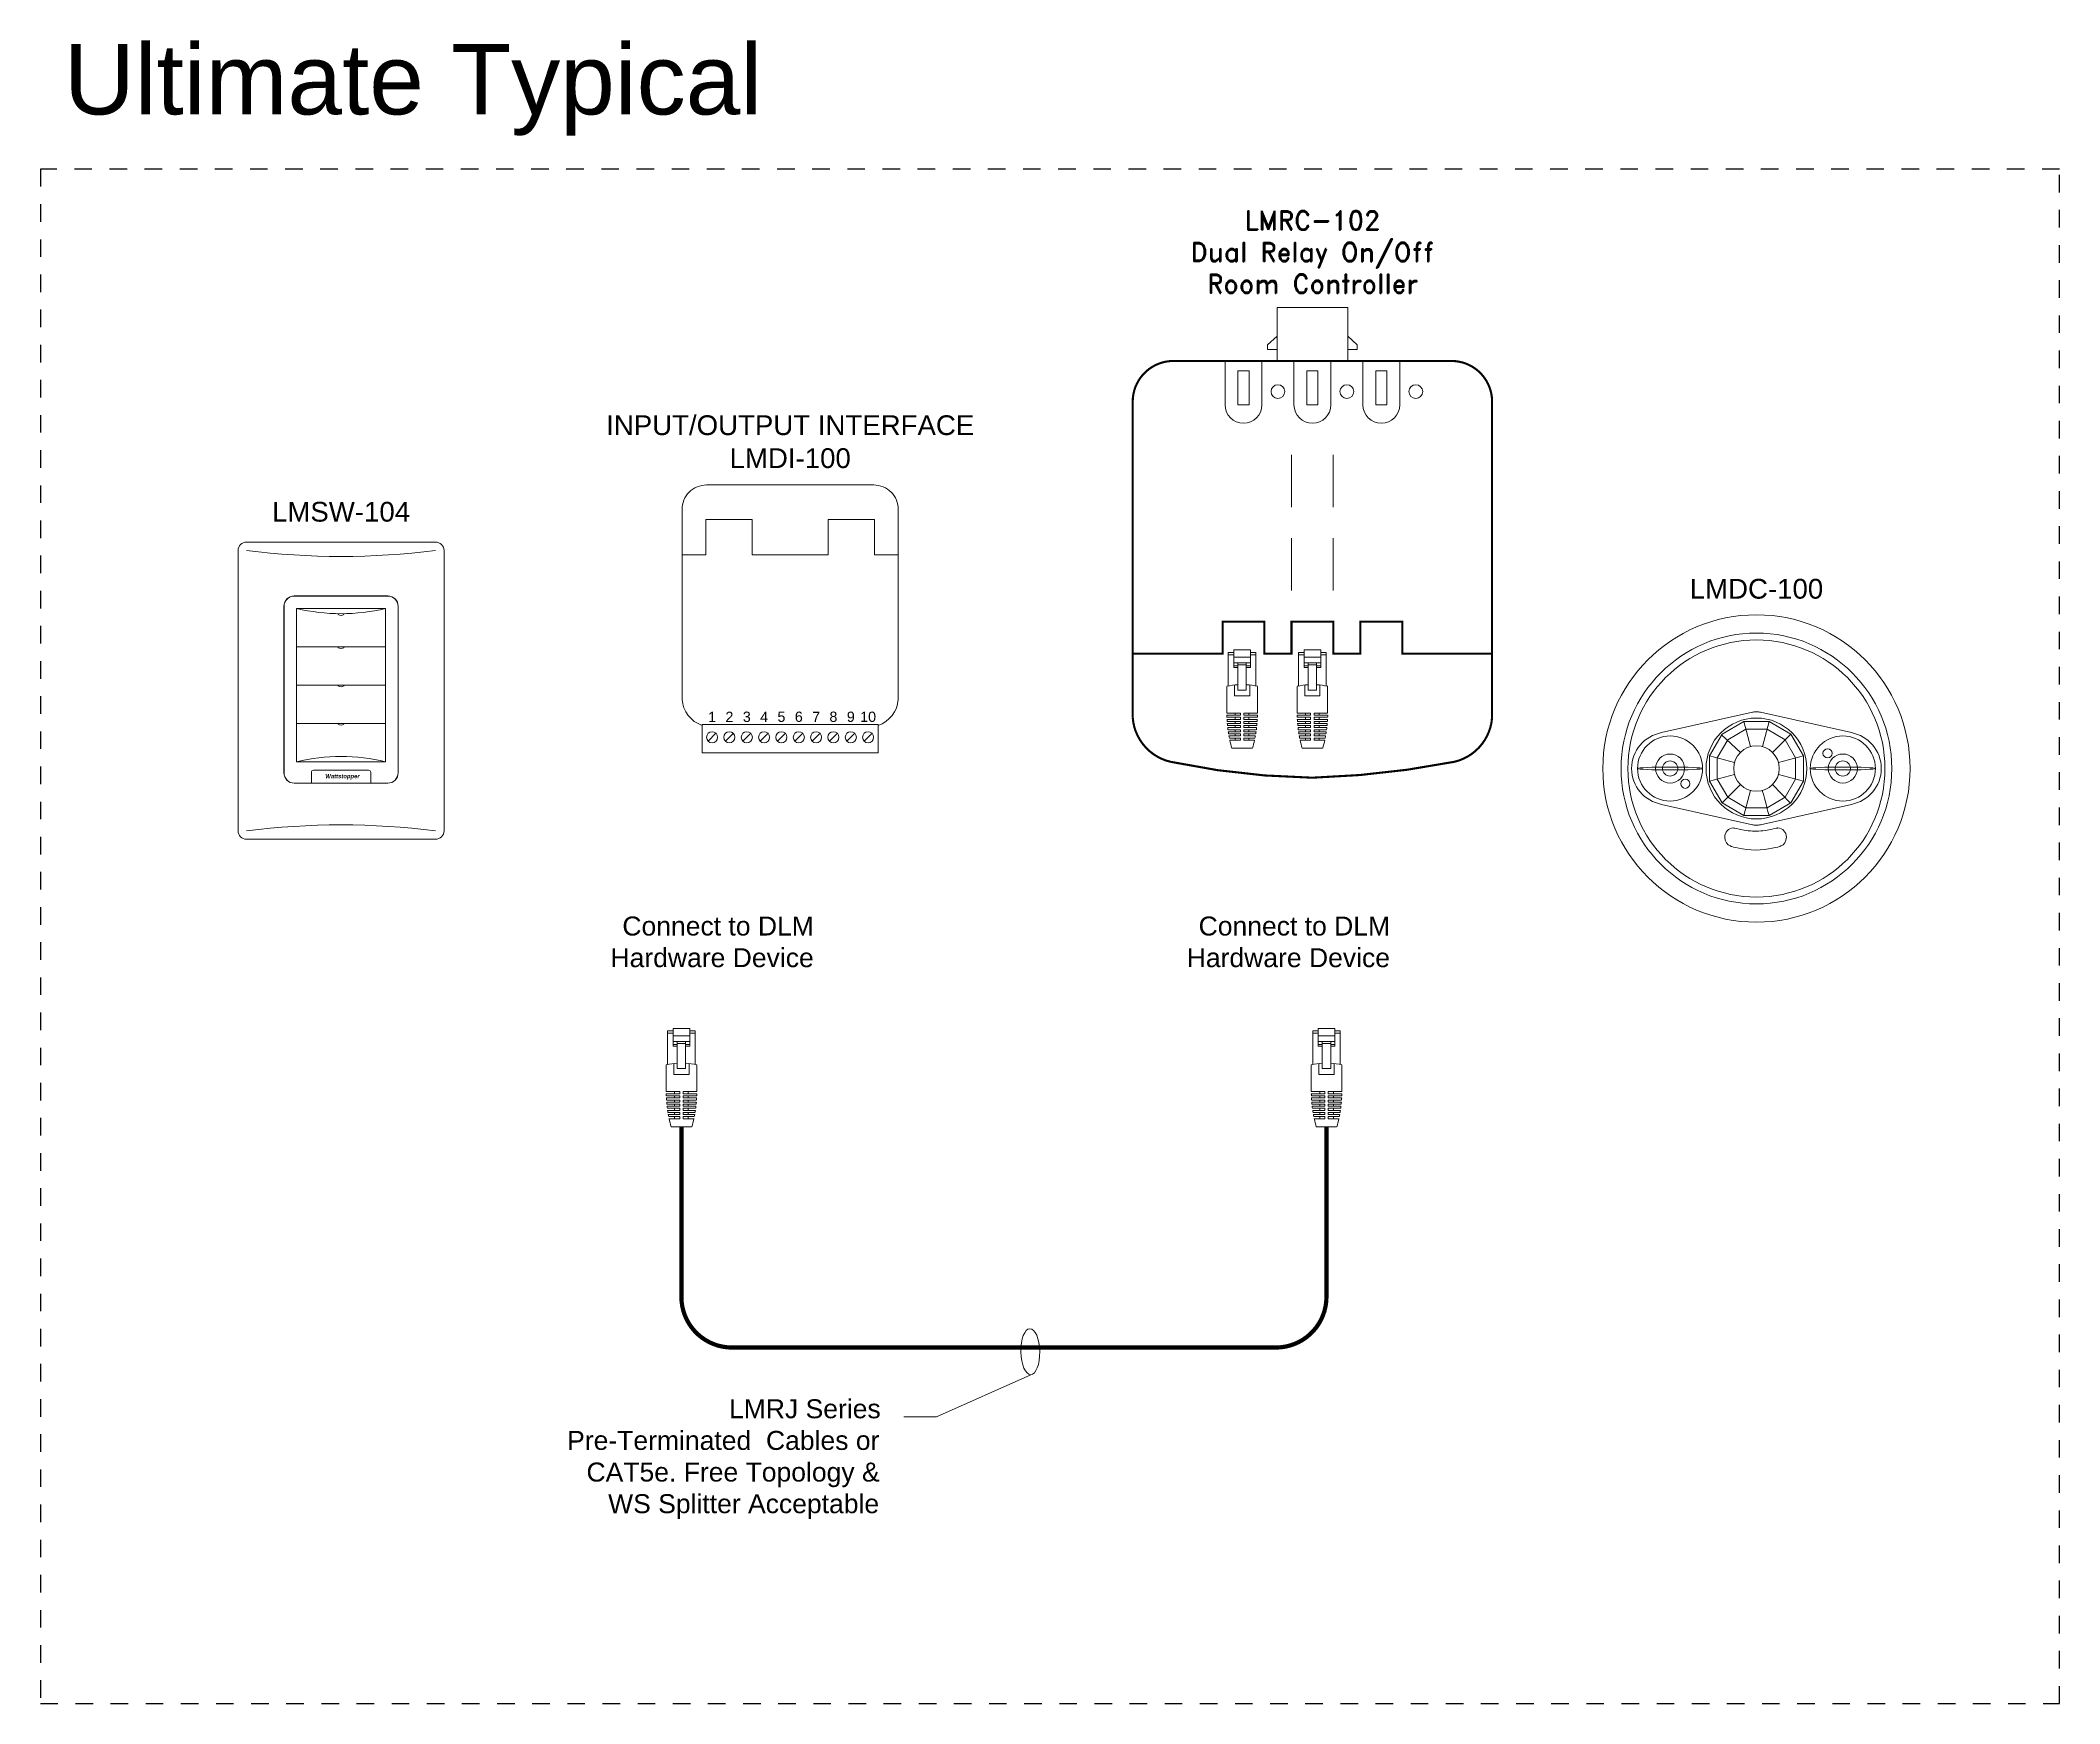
# Model space of a CAD drawing. Header units: inches. Extents: x -60 to 2005, y -577 to 104.
# Drawn here: x 867.49 to 896.22, y -231.41 to -207.75 of the extents above; entities that cross this region are included whole.
import ezdxf

# ---------------------------------------------------------------- set-up
doc = ezdxf.new("R2010")
doc.units = ezdxf.units.IN
doc.header["$MEASUREMENT"] = 0
doc.linetypes.add('Demo', pattern=[0.5, 0.25, -0.25])
doc.layers.get('0').update_dxf_attribs({"lineweight": 5})
doc.layers.add('PS Borders', color=40, linetype='Demo', lineweight=5, plot=False)
doc.layers.add('WS', color=3, linetype='Continuous', lineweight=5)
doc.layers.add('WS_DETAIL', color=7, linetype='Continuous', lineweight=5)
doc.styles.add('ARIAL', font='arial.ttf')
doc.styles.add('ROMAND', font='romand.shx')
doc.styles.add('ROMANS', font='ROMANS.shx', dxfattribs={"height": 0.0625})

msp = doc.modelspace()

# ---------------------------------------------------------------- texts
at = {"lineweight": -3, "insert": (867.824, -207.799), "char_height": 1, "attachment_point": 1, "style": 'ARIAL'}
msp.add_mtext_dynamic_manual_height_columns('Ultimate Typical', width=25.92219, gutter_width=1, heights=[0], dxfattribs=at)
at = {"insert": (885.59, -210.172), "char_height": 0.26989, "width": 5.65768, "attachment_point": 2, "style": 'ROMAND'}
msp.add_mtext('LMRC-102 \\PDual Relay On/Off \\PRoom Controller', dxfattribs=at)
at = {"linetype": 'Continuous', "char_height": 0.27, "attachment_point": 4, "style": 'ARIAL'}
for s, insert, width in [('\\pi0.20179;Connect to DLM \\P\\pi0.032905;Hardware Device', (875.569, -220.572), 2.87988), ('\\pi0.20179;Connect to DLM \\P\\pi0.032905;Hardware Device', (883.769, -220.572), 2.87988), ('\\pi2.5495;LMRJ Series \\P\\pi0.24607;Pre-Terminated  Cables or \\P\\pi0.52178;CAT5e. Free Topology & \\P\\pi0.82916;WS Splitter Acceptable', (874.739, -227.929), 4.66626)]:
    msp.add_mtext(s, dxfattribs=dict(at, insert=insert, width=width))

# ---------------------------------------------------------------- blocks, each defined once
blk = doc.blocks.new('A$C756910A1')
at = {"layer": 'WS_DETAIL'}
for p, q in [((0.15, 6.6), (0.15, 10.17)), ((0.15, 10.17), (0.73, 10.17)), ((0.73, 9.92), (0.15, 9.92)), ((0.73, 10.43), (0.73, 8.56)), ((0.73, 10.43), (2.51, 10.43)), ((2.51, 9.66), (0.73, 9.66)), ((2.51, 9.06), (0.73, 9.06)), ((0.73, 8.74), (1.17, 8.74)), ((1.17, 6.17), (1.17, 9.06)), ((1.17, 8.85), (2.06, 8.85)), ((2.06, 6.17), (2.06, 9.06)), ((2.06, 8.74), (2.51, 8.74)), ((2.51, 10.43), (2.51, 8.56)), ((3.08, 10.17), (2.51, 10.17)), ((3.08, 9.92), (2.51, 9.92)), ((3.08, 6.6), (3.08, 10.17)), ((0, 6.56), (0, 3.73)), ((0.73, 8.56), (1.17, 8.56)), ((0.81, 6.7), (0.81, 5.55)), ((2.51, 8.56), (2.06, 8.56)), ((2.42, 6.7), (2.42, 5.55)), ((3.23, 6.56), (3.23, 3.73)), ((0.81, 5.55), (2.42, 5.55)), ((1.17, 6.17), (2.06, 6.17)), ((0, 3.73), (1.43, 3.73)), ((0, 3.51), (1.43, 3.51)), ((0.01, 3.29), (1.43, 3.29)), ((0.02, 3.06), (1.43, 3.06)), ((0.03, 2.84), (1.43, 2.84)), ((0.05, 2.62), (1.43, 2.62)), ((0.07, 2.4), (1.43, 2.4)), ((0.09, 2.18), (1.43, 2.18)), ((0.89, 3.73), (0.89, 3.51)), ((0.89, 3.29), (0.89, 3.06)), ((0.89, 2.84), (0.89, 2.62)), ((0.89, 2.4), (0.89, 2.18)), ((1.43, 3.51), (1.43, 3.73)), ((1.43, 3.06), (1.43, 3.29)), ((1.43, 2.62), (1.43, 2.84)), ((1.43, 2.18), (1.43, 2.4)), ((1.8, 3.73), (3.23, 3.73)), ((1.8, 3.51), (1.8, 3.73)), ((1.8, 3.51), (3.23, 3.51)), ((1.8, 3.29), (3.23, 3.29)), ((1.8, 3.06), (1.8, 3.29)), ((1.8, 3.06), (3.22, 3.06)), ((1.8, 2.84), (3.2, 2.84)), ((1.8, 2.62), (1.8, 2.84)), ((1.8, 2.62), (3.19, 2.62)), ((1.8, 2.4), (3.17, 2.4)), ((1.8, 2.18), (1.8, 2.4)), ((1.8, 2.18), (3.14, 2.18)), ((2.34, 3.73), (2.34, 3.51)), ((2.34, 3.29), (2.34, 3.06)), ((2.34, 2.84), (2.34, 2.62)), ((2.34, 2.4), (2.34, 2.18)), ((0.12, 1.96), (1.43, 1.96)), ((0.15, 1.74), (1.43, 1.74)), ((0.18, 1.52), (1.43, 1.52)), ((0.22, 1.3), (1.43, 1.3)), ((0.26, 1.08), (1.43, 1.08)), ((0.31, 0.86), (1.43, 0.86)), ((0.89, 1.96), (0.89, 1.74)), ((0.89, 1.52), (0.89, 1.3)), ((0.89, 1.08), (0.89, 0.86)), ((1.43, 1.74), (1.43, 1.96)), ((1.43, 1.3), (1.43, 1.52)), ((1.43, 0.86), (1.43, 1.08)), ((1.8, 1.96), (3.12, 1.96)), ((1.8, 1.74), (1.8, 1.96)), ((1.8, 1.74), (3.09, 1.74)), ((1.8, 1.52), (3.05, 1.52)), ((1.8, 1.3), (1.8, 1.52)), ((1.8, 1.3), (3.01, 1.3)), ((1.8, 1.08), (2.97, 1.08)), ((1.8, 0.86), (1.8, 1.08)), ((1.8, 0.86), (2.92, 0.86)), ((2.34, 1.96), (2.34, 1.74)), ((2.34, 1.52), (2.34, 1.3)), ((2.34, 1.08), (2.34, 0.86)), ((2.69, 0), (0.52, 0))]:
    blk.add_line(p, q, dxfattribs=at)
for centre, radius, start, end in [((1.62, -0.58), 7.33, 93.502, 102.7411), ((1.62, -0.58), 7.33, 77.2589, 86.498), ((13.49, 3.73), 13.49, 180.937, 181.8742), ((13.49, 3.73), 13.49, 182.8119, 183.7504), ((13.49, 3.73), 13.49, 184.6899, 185.6307), ((13.49, 3.73), 13.49, 186.573, 187.5171), ((-10.25, 3.73), 13.49, 352.4829, 353.427), ((-10.25, 3.73), 13.49, 354.3693, 355.3101), ((-10.25, 3.73), 13.49, 356.2496, 357.1881), ((-10.25, 3.73), 13.49, 358.1258, 359.063), ((13.49, 3.73), 13.49, 188.4632, 189.4117), ((13.49, 3.73), 13.49, 190.3627, 191.3167), ((13.49, 3.73), 13.49, 192.2739, 196.0379), ((-10.25, 3.73), 13.49, 343.9621, 347.7261), ((-10.25, 3.73), 13.49, 348.6833, 349.6373), ((-10.25, 3.73), 13.49, 350.5883, 351.5368)]:
    blk.add_arc(centre, radius, start, end, dxfattribs=at)
blk = doc.blocks.new('RJ45')
at = {"layer": 'WS_DETAIL', "xscale": 1.117448685388325, "yscale": 1.117448685388325, "zscale": 1.117448685388325}
blk.add_blockref('A$C756910A1', (59.47, 150.68), dxfattribs=at)
blk = doc.blocks.new('WallPlate1Gang')
for p, q in [((-11.72, 0.96), (-11.72, 32.87)), ((-10.76, 33.83), (10.76, 33.83)), ((11.72, 32.87), (11.72, 0.96)), ((-5.31, 27.69), (5.31, 27.69)), ((-6.49, 26.51), (-6.49, 7.57)), ((6.49, 26.51), (6.49, 7.57)), ((5.31, 6.39), (-5.31, 6.39)), ((-10.76, 0), (10.76, 0))]:
    blk.add_line(p, q)
for centre, radius, start, end in [((-10.76, 32.87), 0.96, 90, 180), ((0, 117.5), 85.31, 262.7571, 277.2429), ((10.76, 32.87), 0.96, 0, 90), ((-5.31, 26.51), 1.18, 90, 180), ((5.31, 26.51), 1.18, 0, 90), ((-5.31, 7.57), 1.18, 180, 270), ((5.31, 7.57), 1.18, 270, 0), ((-10.76, 0.96), 0.96, 180, 270), ((0, -83.67), 85.31, 82.7571, 97.2429), ((10.76, 0.96), 0.96, 270, 0)]:
    blk.add_arc(centre, radius, start, end)
blk = doc.blocks.new('*U137')
blk.add_blockref('WallPlate1Gang', (0, -0.01))
blk = doc.blocks.new('LMDI-100')
for p, q in [((-9.33, -21.22), (-8.44, -20.32)), ((-7.35, -21.22), (-6.46, -20.32)), ((-5.38, -21.22), (-4.49, -20.32)), ((-3.41, -21.22), (-2.51, -20.32)), ((-1.43, -21.22), (-0.54, -20.32)), ((0.54, -21.22), (1.43, -20.32)), ((2.51, -21.22), (3.41, -20.32)), ((4.49, -21.22), (5.38, -20.32)), ((6.46, -21.22), (7.36, -20.32)), ((8.44, -21.22), (9.33, -20.32))]:
    blk.add_line(p, q)
for points in [[(0.01, 7.94), (-9.52, 7.94, 0.414214), (-12.3, 5.15), (-12.3, -16.47, 0.302646), (-10.02, -19.42, 0.302646)], [(0.01, 7.94), (9.53, 7.94, -0.414214), (12.31, 5.15), (12.31, -16.47, -0.303521), (10.02, -19.42, -0.303521)]]:
    blk.add_lwpolyline(points, format="xyb")
blk.add_lwpolyline([(-12.3, 0), (-9.59, 0), (-9.59, 4.03), (-4.33, 4.03), (-4.33, 0), (4.33, 0), (4.33, 4.03), (9.59, 4.03), (9.59, 0), (12.31, 0)])
blk.add_lwpolyline([(-10.02, -19.33), (10.02, -19.33), (10.02, -22.53), (-10.02, -22.53)], close=True)
for centre in [(-8.88, -20.77), (-6.91, -20.77), (-4.93, -20.77), (-2.96, -20.77), (-0.99, -20.77), (0.99, -20.77), (2.96, -20.77), (4.93, -20.77), (6.91, -20.77), (8.88, -20.77)]:
    blk.add_circle(centre, 0.631)
for s, insert, char_height, width, attachment_point, style in [('{\\fArial|b0|i0|c0|p34;INPUT/OUTPUT INTERFACE \\PLMDI-100}', (0.01, 15.87), 2.25, 44.6004, 2, 'ROMANS'), ('1', (-8.88, -19.04), 1.17, 38.6074, 8, 'ARIAL'), ('2', (-6.91, -19.04), 1.17, 38.6074, 8, 'ARIAL'), ('3', (-4.93, -19.04), 1.17, 38.6074, 8, 'ARIAL'), ('4', (-2.96, -19.04), 1.17, 38.6074, 8, 'ARIAL'), ('5', (-0.99, -19.04), 1.17, 38.6074, 8, 'ARIAL'), ('6', (0.99, -19.04), 1.17, 38.6074, 8, 'ARIAL'), ('7', (2.96, -19.04), 1.17, 38.6074, 8, 'ARIAL'), ('8', (4.93, -19.04), 1.17, 38.6074, 8, 'ARIAL'), ('9', (6.91, -19.04), 1.17, 38.6074, 8, 'ARIAL'), ('10', (8.88, -19.04), 1.168, 38.6074, 8, 'ARIAL')]:
    blk.add_mtext(s, dxfattribs=dict(insert=insert, char_height=char_height, width=width, attachment_point=attachment_point, style=style))
blk = doc.blocks.new('*U249')
for p, q in [((-5.32, 21.31), (5.32, 21.31)), ((-6.5, 20.13), (-6.5, 1.18)), ((-5.07, 2.44), (-5.07, 19.89)), ((-5.07, 19.89), (5.07, 19.89)), ((-0.33, 19.29), (-0.33, 19.19)), ((0.33, 19.29), (0.33, 19.19)), ((5.07, 19.89), (5.07, 2.44)), ((6.5, 20.13), (6.5, 1.18)), ((-5.07, 15.52), (0, 15.52)), ((-0.33, 15.53), (-0.33, 15.42)), ((0, 15.52), (5.07, 15.52)), ((0.33, 15.53), (0.33, 15.42)), ((-5.07, 11.16), (0, 11.16)), ((-0.33, 11.17), (-0.33, 11.06)), ((0, 11.16), (5.07, 11.16)), ((0.33, 11.17), (0.33, 11.06)), ((-5.07, 6.8), (0, 6.8)), ((-0.33, 6.81), (-0.33, 6.7)), ((0, 6.8), (5.07, 6.8)), ((0.33, 6.81), (0.33, 6.7)), ((5.07, 2.44), (-5.07, 2.44)), ((5.07, 2.44), (-5.07, 2.44)), ((5.32, 0), (-5.32, 0)), ((-3.38, 1.24), (-3.38, 0)), ((3.14, 1.48), (-3.14, 1.48)), ((3.38, 1.24), (3.38, 0))]:
    blk.add_line(p, q)
for centre, radius, start, end in [((-5.32, 20.13), 1.18, 90, 180), ((5.32, 20.13), 1.18, 0, 90), ((0, 41.25), 21.96, 256.6482, 283.3518), ((0, 19.73), 0.639, 238.6629, 301.3371), ((0, 15.97), 0.639, 238.6629, 301.3371), ((0, 11.61), 0.639, 238.6629, 301.3371), ((0, 7.25), 0.639, 238.6629, 301.3371), ((0, -18.92), 21.96, 76.6482, 103.3518), ((-5.32, 1.18), 1.18, 180, 270), ((-3.14, 1.24), 0.239, 90, 180), ((3.14, 1.24), 0.239, 0, 90), ((5.32, 1.18), 1.18, 270, 0)]:
    blk.add_arc(centre, radius, start, end)
at = {"style": 'ARIAL'}
for s, insert, char_height, width, attachment_point in [('LMSW-104', (0, 32.02), 2.25, 40.9705, 2), ('{\\fArial|b1|i1|c0|p34;Wattstopper}', (-1.79, 1.04), 0.4798, 3.7953, 1)]:
    blk.add_mtext(s, dxfattribs=dict(at, insert=insert, char_height=char_height, width=width, attachment_point=attachment_point))
blk = doc.blocks.new('*U257')
at = {"lineweight": 18}
for points in [[(-1.44, -5.36), (-3.92, -3.92), (-5.36, -1.44), (-5.36, 1.43), (-3.92, 3.92), (-1.44, 5.36), (1.43, 5.36), (3.92, 3.92), (5.36, 1.43), (5.36, -1.44), (3.92, -3.92), (1.43, -5.36), (-1.44, -5.36)], [(-1.44, 5.36), (-0.67, 2.5)], [(1.43, 5.36), (0.67, 2.5)], [(-1.2, -4.47), (-3.27, -3.27), (-4.47, -1.2), (-4.47, 1.2), (-3.27, 3.27), (-1.2, 4.46), (1.2, 4.46), (3.27, 3.27), (4.46, 1.2), (4.46, -1.2), (3.27, -3.27), (1.2, -4.47), (-1.2, -4.47)], [(-3.97, 3.84), (-1.83, 1.83)], [(3.92, 3.92), (1.83, 1.83)], [(-2.5, 0.67), (-5.36, 1.43)], [(5.36, 1.43), (2.5, 0.67)], [(-2.5, -0.67), (-5.36, -1.44)], [(-1.83, -1.83), (-3.92, -3.92)], [(3.87, -3.95), (1.83, -1.84)], [(5.36, -1.44), (2.5, -0.67)], [(-0.67, -2.5), (-1.44, -5.36)]]:
    blk.add_lwpolyline(points, dxfattribs=at)
for points, knots in [([(17.49, 0), (17.49, -9.66), (9.66, -17.49), (0, -17.49), (-9.66, -17.49), (-17.49, -9.66), (-17.49, 0), (-17.49, 9.66), (-9.66, 17.49), (0, 17.49), (9.66, 17.49), (17.49, 9.66), (17.49, 0)], [0, 0, 0, 0, 1, 1, 1, 2, 2, 2, 3, 3, 3, 4, 4, 4, 4]), ([(15.41, 0), (15.41, -8.51), (8.51, -15.41), (0, -15.41), (-8.51, -15.41), (-15.41, -8.51), (-15.41, 0), (-15.41, 8.51), (-8.51, 15.41), (0, 15.41), (8.51, 15.41), (15.41, 8.51), (15.41, 0)], [0, 0, 0, 0, 1, 1, 1, 2, 2, 2, 3, 3, 3, 4, 4, 4, 4]), ([(14.63, 0), (14.63, -8.08), (8.08, -14.63), (0, -14.63), (-8.08, -14.63), (-14.63, -8.08), (-14.63, 0), (-14.63, 8.08), (-8.08, 14.63), (0, 14.63), (8.08, 14.63), (14.63, 8.08), (14.63, 0)], [0, 0, 0, 0, 1, 1, 1, 2, 2, 2, 3, 3, 3, 4, 4, 4, 4]), ([(-14.21, 0), (-14.21, 2.03), (-12.74, 3.73), (-10.81, 4.08), (-10.81, 4.08), (-0.46, 6.4), (-0.46, 6.4), (-0.33, 6.43), (-0.17, 6.45), (0, 6.45)], [0, 0, 0, 0, 1, 1, 1, 2, 2, 2, 3, 3, 3, 3]), ([(5.74, 0), (5.74, -3.17), (3.17, -5.74), (0, -5.74), (-3.17, -5.74), (-5.74, -3.17), (-5.74, 0), (-5.74, 3.17), (-3.17, 5.74), (0, 5.74), (3.17, 5.74), (5.74, 3.17), (5.74, 0)], [0, 0, 0, 0, 1, 1, 1, 2, 2, 2, 3, 3, 3, 4, 4, 4, 4]), ([(14.21, 0), (14.21, 2.03), (12.74, 3.73), (10.81, 4.08), (10.81, 4.08), (0.46, 6.4), (0.46, 6.4), (0.33, 6.43), (0.17, 6.45), (0, 6.45)], [0, 0, 0, 0, 1, 1, 1, 2, 2, 2, 3, 3, 3, 3]), ([(-6.13, 0), (-6.13, -2.05), (-7.79, -3.7), (-9.84, -3.7), (-11.88, -3.7), (-13.54, -2.05), (-13.54, 0), (-13.54, 2.04), (-11.88, 3.7), (-9.84, 3.7), (-7.79, 3.7), (-6.13, 2.04), (-6.13, 0)], [0, 0, 0, 0, 1, 1, 1, 2, 2, 2, 3, 3, 3, 4, 4, 4, 4]), ([(-6.13, 0), (-6.13, -2.05), (-7.79, -3.7), (-9.84, -3.7), (-11.88, -3.7), (-13.54, -2.05), (-13.54, 0), (-13.54, 2.04), (-11.88, 3.7), (-9.84, 3.7), (-7.79, 3.7), (-6.13, 2.04), (-6.13, 0)], [0, 0, 0, 0, 1, 1, 1, 2, 2, 2, 3, 3, 3, 4, 4, 4, 4]), ([(2.59, 0), (2.59, -1.43), (1.43, -2.59), (0, -2.59), (-1.43, -2.59), (-2.59, -1.43), (-2.59, 0), (-2.59, 1.43), (-1.43, 2.59), (0, 2.59), (1.43, 2.59), (2.59, 1.43), (2.59, 0)], [0, 0, 0, 0, 1, 1, 1, 2, 2, 2, 3, 3, 3, 4, 4, 4, 4]), ([(6.13, 0), (6.13, 2.04), (7.79, 3.7), (9.83, 3.7), (11.88, 3.7), (13.54, 2.04), (13.54, 0), (13.54, -2.05), (11.88, -3.7), (9.83, -3.7), (7.79, -3.7), (6.13, -2.05), (6.13, 0)], [0, 0, 0, 0, 1, 1, 1, 2, 2, 2, 3, 3, 3, 4, 4, 4, 4]), ([(-6.14, 0), (-6.14, -0.09), (-7.79, -0.17), (-9.84, -0.17), (-11.88, -0.17), (-13.53, -0.09), (-13.53, 0), (-13.53, 0.09), (-11.88, 0.16), (-9.84, 0.16), (-7.79, 0.16), (-6.14, 0.09), (-6.14, 0)], [0, 0, 0, 0, 1, 1, 1, 2, 2, 2, 3, 3, 3, 4, 4, 4, 4]), ([(-6.14, 0), (-6.14, -0.09), (-7.79, -0.17), (-9.84, -0.17), (-11.88, -0.17), (-13.53, -0.09), (-13.53, 0), (-13.53, 0.09), (-11.88, 0.16), (-9.84, 0.16), (-7.79, 0.16), (-6.14, 0.09), (-6.14, 0)], [0, 0, 0, 0, 1, 1, 1, 2, 2, 2, 3, 3, 3, 4, 4, 4, 4]), ([(-8.18, 0), (-8.18, -0.91), (-8.92, -1.66), (-9.84, -1.66), (-10.75, -1.66), (-11.49, -0.91), (-11.49, 0), (-11.49, 0.91), (-10.75, 1.65), (-9.84, 1.65), (-8.92, 1.65), (-8.18, 0.91), (-8.18, 0)], [0, 0, 0, 0, 1, 1, 1, 2, 2, 2, 3, 3, 3, 4, 4, 4, 4]), ([(-8.18, 0), (-8.18, -0.91), (-8.92, -1.66), (-9.84, -1.66), (-10.75, -1.66), (-11.49, -0.91), (-11.49, 0), (-11.49, 0.91), (-10.75, 1.65), (-9.84, 1.65), (-8.92, 1.65), (-8.18, 0.91), (-8.18, 0)], [0, 0, 0, 0, 1, 1, 1, 2, 2, 2, 3, 3, 3, 4, 4, 4, 4]), ([(-8.97, 0), (-8.97, -0.48), (-9.36, -0.87), (-9.84, -0.87), (-10.32, -0.87), (-10.7, -0.48), (-10.7, 0), (-10.7, 0.48), (-10.32, 0.87), (-9.84, 0.87), (-9.36, 0.87), (-8.97, 0.48), (-8.97, 0)], [0, 0, 0, 0, 1, 1, 1, 2, 2, 2, 3, 3, 3, 4, 4, 4, 4]), ([(-8.97, 0), (-8.97, -0.48), (-9.36, -0.87), (-9.84, -0.87), (-10.32, -0.87), (-10.7, -0.48), (-10.7, 0), (-10.7, 0.48), (-10.32, 0.87), (-9.84, 0.87), (-9.36, 0.87), (-8.97, 0.48), (-8.97, 0)], [0, 0, 0, 0, 1, 1, 1, 2, 2, 2, 3, 3, 3, 4, 4, 4, 4]), ([(6.14, 0), (6.14, 0.09), (7.79, 0.16), (9.83, 0.16), (11.88, 0.16), (13.53, 0.09), (13.53, 0), (13.53, -0.09), (11.88, -0.17), (9.83, -0.17), (7.79, -0.17), (6.14, -0.09), (6.14, 0)], [0, 0, 0, 0, 1, 1, 1, 2, 2, 2, 3, 3, 3, 4, 4, 4, 4]), ([(7.57, 1.73), (7.57, 2.02), (7.81, 2.25), (8.1, 2.25), (8.39, 2.25), (8.62, 2.02), (8.62, 1.73), (8.62, 1.44), (8.39, 1.2), (8.1, 1.2), (7.81, 1.2), (7.57, 1.44), (7.57, 1.73)], [0, 0, 0, 0, 1, 1, 1, 2, 2, 2, 3, 3, 3, 4, 4, 4, 4]), ([(8.18, 0), (8.18, 0.91), (8.92, 1.65), (9.83, 1.65), (10.75, 1.65), (11.49, 0.91), (11.49, 0), (11.49, -0.91), (10.75, -1.66), (9.83, -1.66), (8.92, -1.66), (8.18, -0.91), (8.18, 0)], [0, 0, 0, 0, 1, 1, 1, 2, 2, 2, 3, 3, 3, 4, 4, 4, 4]), ([(8.97, 0), (8.97, 0.48), (9.36, 0.87), (9.83, 0.87), (10.31, 0.87), (10.7, 0.48), (10.7, 0), (10.7, -0.48), (10.31, -0.87), (9.83, -0.87), (9.36, -0.87), (8.97, -0.48), (8.97, 0)], [0, 0, 0, 0, 1, 1, 1, 2, 2, 2, 3, 3, 3, 4, 4, 4, 4]), ([(-14.21, 0), (-14.21, -2.04), (-12.74, -3.73), (-10.81, -4.08), (-10.81, -4.08), (-0.46, -6.4), (-0.46, -6.4), (-0.33, -6.43), (-0.17, -6.45), (0, -6.45)], [0, 0, 0, 0, 1, 1, 1, 2, 2, 2, 3, 3, 3, 3]), ([(-7.57, -1.73), (-7.57, -2.02), (-7.81, -2.26), (-8.1, -2.26), (-8.39, -2.26), (-8.62, -2.02), (-8.62, -1.73), (-8.62, -1.44), (-8.39, -1.21), (-8.1, -1.21), (-7.81, -1.21), (-7.57, -1.44), (-7.57, -1.73)], [0, 0, 0, 0, 1, 1, 1, 2, 2, 2, 3, 3, 3, 4, 4, 4, 4]), ([(-7.57, -1.73), (-7.57, -2.02), (-7.81, -2.26), (-8.1, -2.26), (-8.39, -2.26), (-8.62, -2.02), (-8.62, -1.73), (-8.62, -1.44), (-8.39, -1.21), (-8.1, -1.21), (-7.81, -1.21), (-7.57, -1.44), (-7.57, -1.73)], [0, 0, 0, 0, 1, 1, 1, 2, 2, 2, 3, 3, 3, 4, 4, 4, 4]), ([(14.21, 0), (14.21, -2.04), (12.74, -3.73), (10.81, -4.08), (10.81, -4.08), (0.46, -6.4), (0.46, -6.4), (0.33, -6.43), (0.17, -6.45), (0, -6.45)], [0, 0, 0, 0, 1, 1, 1, 2, 2, 2, 3, 3, 3, 3]), ([(-0.1, -9.29), (1.27, -9.29), (2.67, -8.87), (2.67, -8.87), (2.67, -8.87), (2.76, -8.82), (2.76, -8.82), (3.14, -8.68), (3.41, -8.29), (3.41, -7.83), (3.41, -7.24), (2.98, -6.77), (2.44, -6.77), (2.44, -6.77), (2.15, -6.8), (1.77, -6.91), (1.39, -7.03), (0.63, -7.13), (0, -7.13), (0, -7.13), (-0.2, -7.13), (-0.2, -7.13), (-0.83, -7.13), (-1.59, -7.03), (-1.97, -6.91), (-2.35, -6.8), (-2.64, -6.77), (-2.64, -6.77), (-3.18, -6.77), (-3.61, -7.24), (-3.61, -7.83), (-3.61, -8.29), (-3.34, -8.68), (-2.96, -8.82), (-2.96, -8.82), (-2.87, -8.87), (-2.87, -8.87), (-2.87, -8.87), (-1.47, -9.29), (-0.1, -9.29)], [0, 0, 0, 0, 1, 1, 1, 2, 2, 2, 3, 3, 3, 4, 4, 4, 5, 5, 5, 6, 6, 6, 7, 7, 7, 8, 8, 8, 9, 9, 9, 10, 10, 10, 11, 11, 11, 12, 12, 12, 13, 13, 13, 13])]:
    blk.add_open_spline(points, degree=3, knots=knots, dxfattribs=at)
blk.add_open_spline([(1.43, -5.36), (1.43, -5.29), (0.67, -2.5), (0.67, -2.5)], degree=3, dxfattribs=at)
at = {"insert": (0, 21.58), "char_height": 2.25, "width": 40.9705, "attachment_point": 2, "style": 'ARIAL'}
blk.add_mtext('LMDC-100', dxfattribs=at)

# ---------------------------------------------------------------- linework, layer by layer
for p, q in [((885.087, -211.546), (885.087, -212.306)), ((886.094, -211.546), (885.087, -211.546)), ((886.094, -211.546), (886.094, -212.306)), ((885.087, -211.954), (884.953, -212.076)), ((886.094, -211.954), (886.227, -212.076)), ((884.347, -212.306), (884.347, -212.931)), ((884.871, -212.931), (884.871, -212.306)), ((884.953, -212.076), (884.953, -212.145)), ((884.953, -212.145), (885.087, -212.145)), ((885.328, -212.931), (885.328, -212.306)), ((885.852, -212.306), (885.852, -212.931)), ((886.227, -212.145), (886.094, -212.145)), ((886.227, -212.076), (886.227, -212.145)), ((886.309, -212.931), (886.309, -212.306)), ((886.833, -212.306), (886.833, -212.931)), ((885.293, -213.641), (885.293, -214.387)), ((885.293, -213.641), (885.293, -214.387)), ((885.886, -213.641), (885.886, -214.387)), ((885.887, -213.641), (885.887, -214.387)), ((885.293, -214.827), (885.293, -215.572)), ((885.293, -214.827), (885.293, -215.572)), ((885.886, -214.827), (885.886, -215.572)), ((885.887, -214.827), (885.887, -215.572)), ((880.241, -227.327), (879.774, -227.327))]:
    msp.add_line(p, q)
at = {"linetype": 'Continuous'}
msp.add_line((880.241, -227.327), (881.582, -226.728), dxfattribs=at)
at = {"linetype": 'Continuous', "const_width": 0.03}
msp.add_lwpolyline([(885.589, -218.235, -0.048346), (883.573, -218.009, -0.329956), (883.033, -217.378), (883.033, -212.884, -0.414214), (883.612, -212.306), (887.569, -212.306, -0.414214), (888.147, -212.884), (888.147, -213.786), (888.147, -215.531), (888.147, -217.378, -0.329956), (887.608, -218.009, -0.0415), (885.589, -218.235, -0.024292)], format="xyb", dxfattribs=at)
for points in [[(884.53, -212.931), (884.689, -212.931), (884.689, -212.448), (884.53, -212.448)], [(885.511, -212.931), (885.669, -212.931), (885.669, -212.448), (885.511, -212.448)], [(886.492, -212.931), (886.65, -212.931), (886.65, -212.448), (886.492, -212.448)]]:
    msp.add_lwpolyline(points, close=True)
at = {"const_width": 0.03}
msp.add_lwpolyline([(883.033, -216.469), (884.312, -216.469), (884.312, -216.014), (884.907, -216.014), (884.907, -216.469), (885.293, -216.469), (885.293, -216.014), (885.888, -216.014), (885.888, -216.469), (886.273, -216.469), (886.273, -216.014), (886.869, -216.014), (886.869, -216.469), (888.147, -216.469)], dxfattribs=at)
for centre in [(885.1, -212.742), (886.081, -212.742), (887.061, -212.742)]:
    msp.add_circle(centre, 0.0983)
for centre in [(884.609, -212.931), (885.59, -212.931), (886.571, -212.931)]:
    msp.add_arc(centre, 0.262, 180, 0)
at = {"extrusion": (0, 0, -1)}
msp.add_ellipse((881.576, -226.401), major_axis=(0.006, -0.327), ratio=0.411612, dxfattribs=at)
at = {"layer": 'PS Borders', "lineweight": -3}
msp.add_lwpolyline([(867.489, -231.408), (896.223, -231.408), (896.223, -209.576), (867.489, -209.576)], close=True, dxfattribs=at)
at = {"layer": 'WS', "const_width": 0.06}
msp.add_lwpolyline([(885.79, -223.201), (885.79, -225.622, -0.414214), (885.07, -226.342), (877.331, -226.342, -0.414214), (876.611, -225.622), (876.611, -223.201)], format="xyb", dxfattribs=at)

# ---------------------------------------------------------------- block references
for name, p, xscale, yscale, zscale in [('LMDI-100', (878.158, -215.063), 0.125, 0.125, 0.125), ('*U249', (871.768, -218.313), 0.125, 0.125, 0.125), ('*U137', (871.768, -219.11), 0.125, 0.125, 0.125), ('*U257', (891.909, -218.104), 0.125, 0.125, 0.125), ('RJ45', (877.237, -235.897), 0.12, 0.12, 0.12), ('RJ45', (878.237, -235.897), 0.12, 0.12, 0.12), ('RJ45', (869.259, -241.283), 0.12, 0.12, 0.12), ('RJ45', (878.438, -241.283), 0.12, 0.12, 0.12)]:
    msp.add_blockref(name, p, dxfattribs=dict(xscale=xscale, yscale=yscale, zscale=zscale))

msp.set_redraw_order([(e.dxf.handle, doc.entitydb.next_handle()) for e in msp.query("TEXT MTEXT ATTDEF DIMENSION ARC_DIMENSION")])  # texts and dimensions are drawn at this point

doc.saveas('drawing.dxf')
